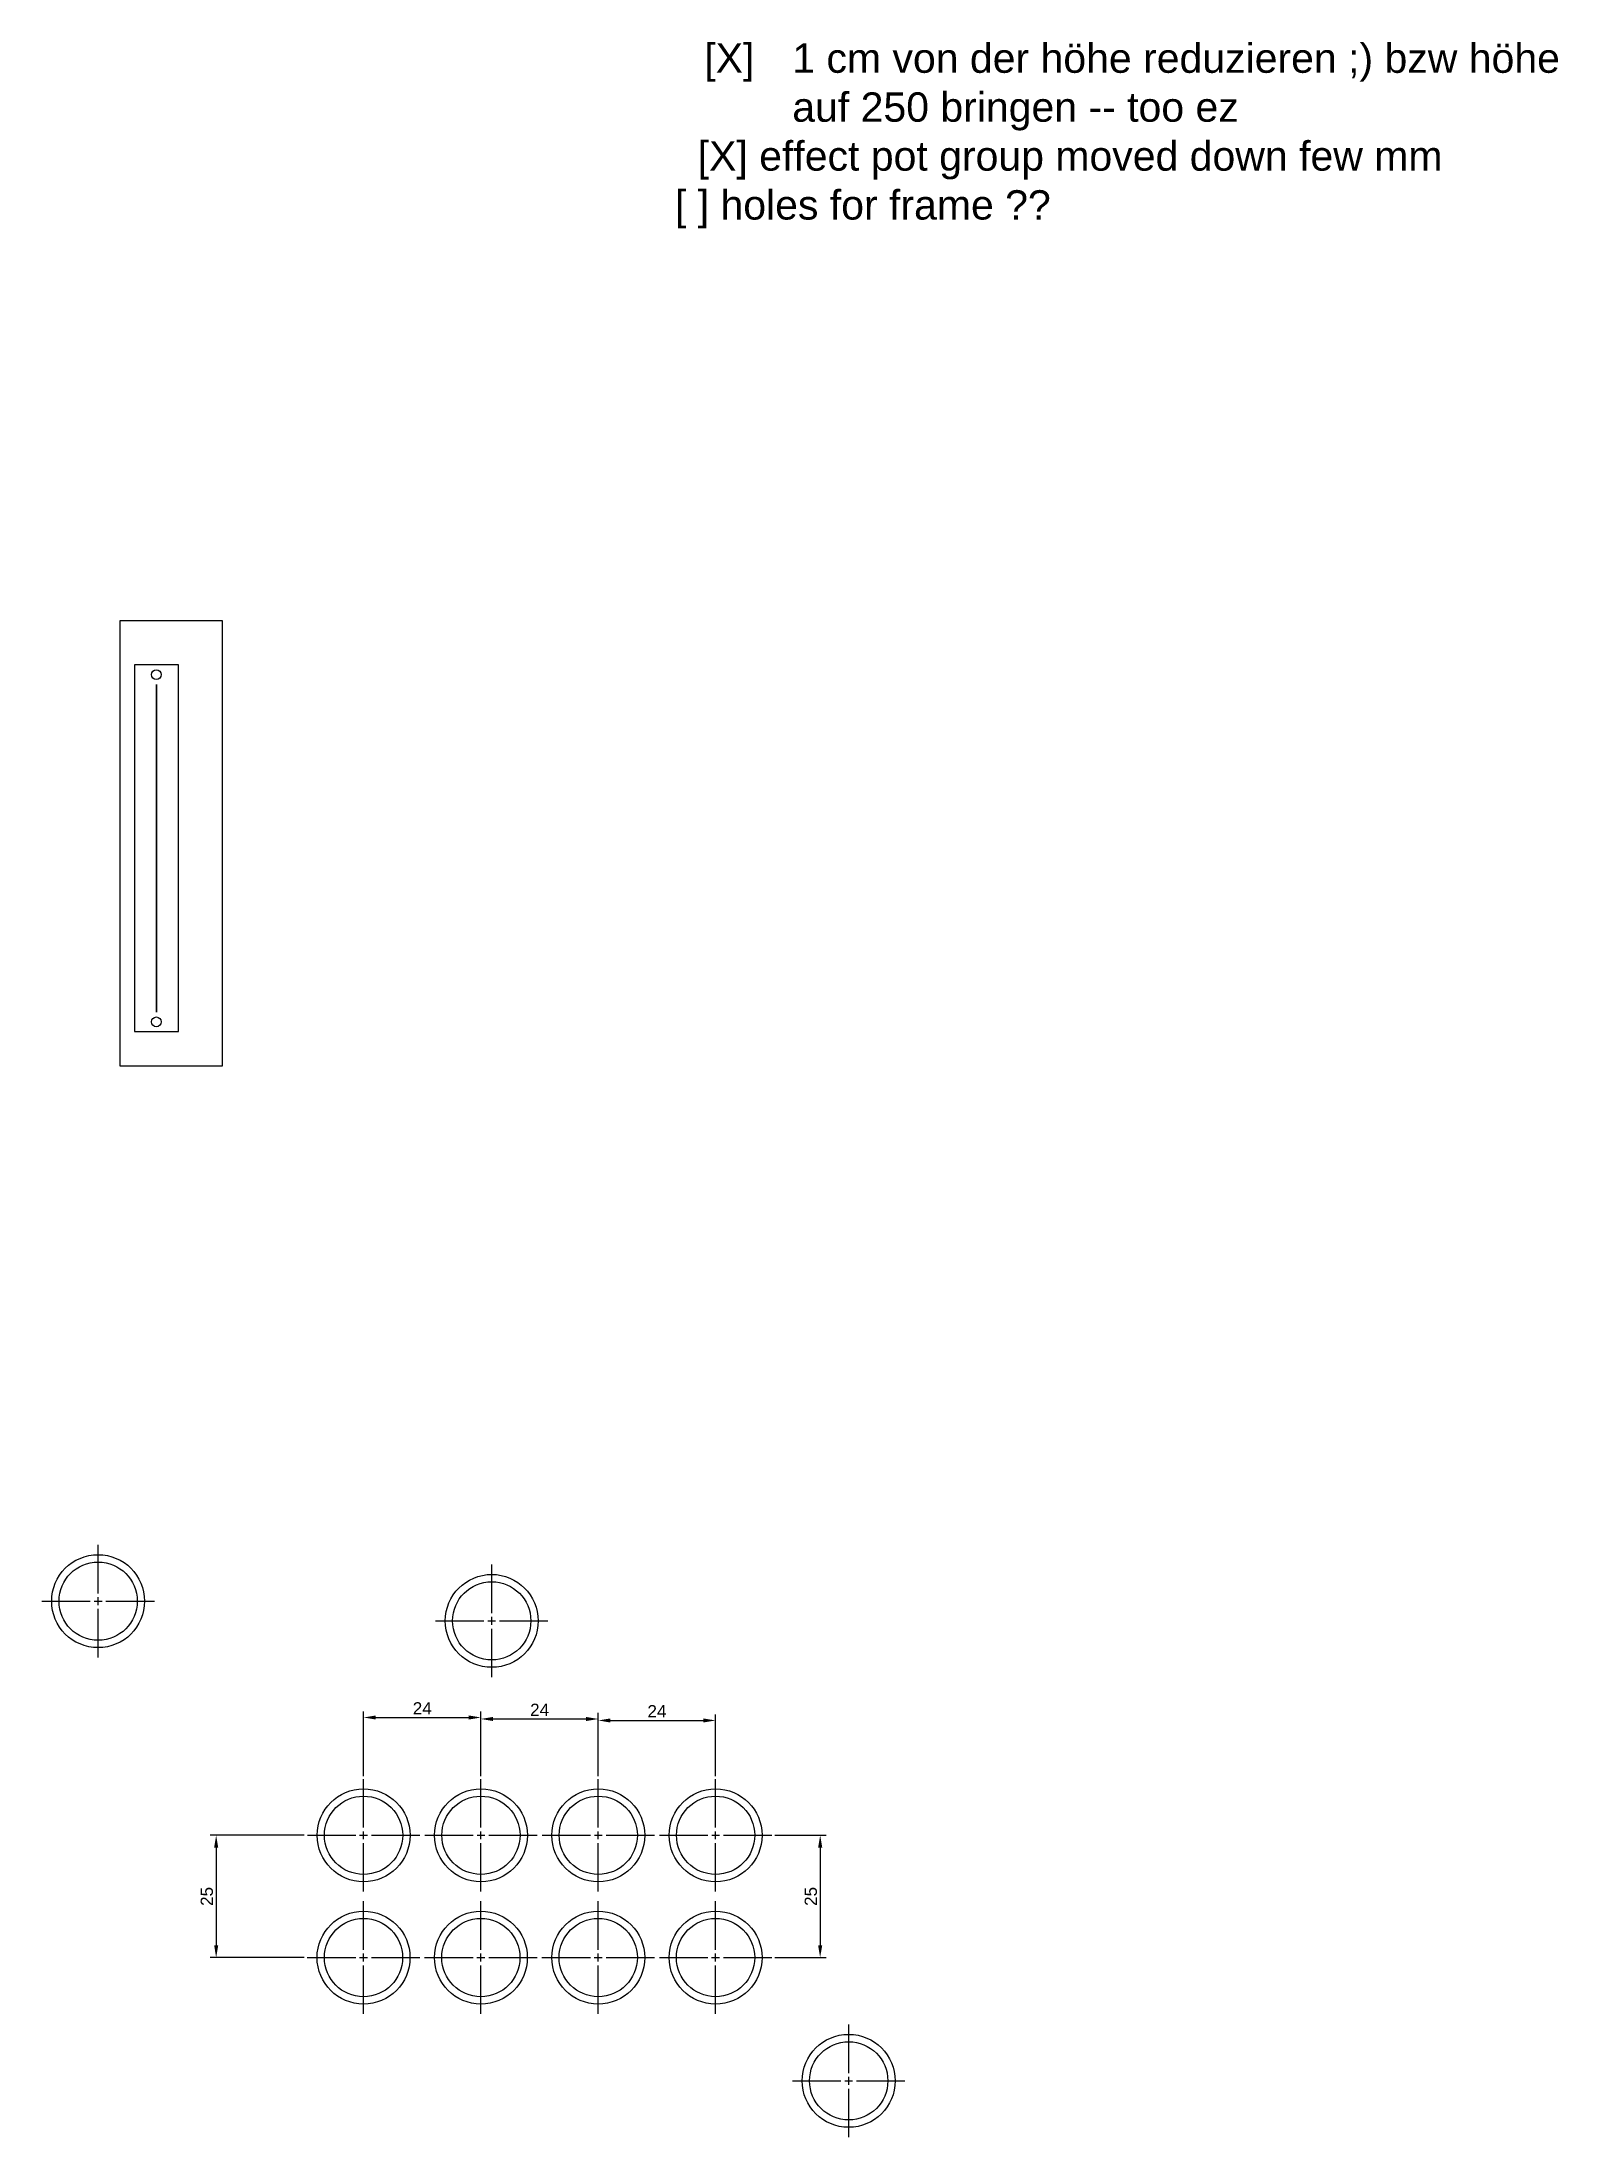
# Model space of a CAD drawing. Header units: millimetres. Extents: x -366 to 391, y -4 to 567.
# Drawn here: x -365.8 to -55.7, y 138.3 to 566.7 of the extents above; entities that cross this region are included whole.
import ezdxf

# ---------------------------------------------------------------- set-up
doc = ezdxf.new("R2010")
doc.units = ezdxf.units.MM
doc.linetypes.add('CENTER2', pattern=[28.575, 19.05, -3.175, 3.175, -3.175])
doc.styles.get("Standard").update_dxf_attribs({"font": 'arial.ttf'})
doc.dimstyles.new('ISO-25', dxfattribs={"dimtxt": 2.5, "dimasz": 2.5, "dimexe": 1.25, "dimexo": 0.625, "dimtad": 1, "dimtxsty": 'Standard', "dimcen": 2.5, "dimadec": 0, "dimazin": 0, "dimtfac": 1, "dimtmove": 0, "dimatfit": 3, "dimfxl": 1, "dimarcsym": 0})

msp = doc.modelspace()

# ---------------------------------------------------------------- texts
at = {"color": 7, "lineweight": 25, "insert": (-236.318, 566.356), "char_height": 6, "attachment_point": 1}
msp.add_mtext_dynamic_manual_height_columns('\\pxi-3,l4,t4;[X]^I1 cm von der höhe reduzieren ;) bzw höhe auf 250 bringen -- too ez\\P\\pi0,l0,tz;  [X] effect pot group moved down few mm \\P[ ] holes for frame ??', width=193.21077, gutter_width=12.5, heights=[0], dxfattribs=at)

# ---------------------------------------------------------------- blocks, each defined once
blk = doc.blocks.new('*U21')
at = {"color": 0, "lineweight": 25, "transparency": 16777216}
for p, q in [((0, 1.6), (0, 11.5)), ((-11.5, 0), (-1.6, 0)), ((1.6, 0), (11.5, 0)), ((0, -11.5), (0, -1.6))]:
    blk.add_line(p, q, dxfattribs=at)
at = {"color": 0, "linetype": 'Continuous', "lineweight": 25, "transparency": 16777216}
for p, q in [((-0.8, 0), (0.8, 0)), ((0, -0.8), (0, 0.8))]:
    blk.add_line(p, q, dxfattribs=at)
blk = doc.blocks.new('*U22')
at = {"color": 0, "lineweight": 25, "transparency": 16777216}
for p, q in [((0, 1.6), (0, 11.5)), ((-11.5, 0), (-1.6, 0)), ((1.6, 0), (11.5, 0)), ((0, -11.5), (0, -1.6))]:
    blk.add_line(p, q, dxfattribs=at)
at = {"color": 0, "linetype": 'Continuous', "lineweight": 25, "transparency": 16777216}
for p, q in [((-0.8, 0), (0.8, 0)), ((0, -0.8), (0, 0.8))]:
    blk.add_line(p, q, dxfattribs=at)
blk = doc.blocks.new('*U70')
at = {"color": 0, "linetype": 'CENTER2', "lineweight": 25, "transparency": 16777216}
for p, q in [((0, 1.6), (0, 11.5)), ((-11.5, 0), (-1.6, 0)), ((1.6, 0), (11.5, 0)), ((0, -11.5), (0, -1.6))]:
    blk.add_line(p, q, dxfattribs=at)
at = {"color": 0, "linetype": 'Continuous', "lineweight": 25, "transparency": 16777216}
for p, q in [((-0.8, 0), (0.8, 0)), ((0, -0.8), (0, 0.8))]:
    blk.add_line(p, q, dxfattribs=at)
blk = doc.blocks.new('Button')
at = {"color": 7, "lineweight": 25}
for radius in [9.5, 8]:
    blk.add_circle((0, 0), radius, dxfattribs=at)
at = {"color": 7, "linetype": 'CENTER2', "lineweight": 25}
blk.add_blockref('*U70', (0, 0), dxfattribs=at)
blk = doc.blocks.new('*U24')
at = {"color": 0, "lineweight": 25, "transparency": 16777216}
for p, q in [((0, 1.6), (0, 11.5)), ((-11.5, 0), (-1.6, 0)), ((1.6, 0), (11.5, 0)), ((0, -11.5), (0, -1.6))]:
    blk.add_line(p, q, dxfattribs=at)
at = {"color": 0, "linetype": 'Continuous', "lineweight": 25, "transparency": 16777216}
for p, q in [((-0.8, 0), (0.8, 0)), ((0, -0.8), (0, 0.8))]:
    blk.add_line(p, q, dxfattribs=at)
blk = doc.blocks.new('*D25')
at = {"color": 0, "lineweight": -2, "transparency": 16777216}
for p, q in [((-312.13, 200), (-331.4, 200)), ((-330.15, 197.5), (-330.15, 177.5)), ((-312.13, 175), (-331.4, 175))]:
    blk.add_line(p, q, dxfattribs=at)
at = {"color": 0, "lineweight": 25, "transparency": 16777216}
for points in [[(-330.56, 197.5), (-329.73, 197.5), (-330.15, 200)], [(-330.56, 177.5), (-329.73, 177.5), (-330.15, 175)]]:
    blk.add_solid(points, dxfattribs=at)
at = {"layer": 'Defpoints', "color": 0, "lineweight": 25, "transparency": 16777216}
for p in [(-311.5, 200), (-330.15, 175), (-311.5, 175)]:
    blk.add_point(p, dxfattribs=at)
at = {"color": 0, "lineweight": 25, "transparency": 16777216, "insert": (-332.05, 187.5), "char_height": 2.5, "attachment_point": 5, "rotation": 90}
blk.add_mtext('25', dxfattribs=at)
blk = doc.blocks.new('*D26')
at = {"color": 0, "lineweight": -2, "transparency": 16777216}
for p, q in [((-300, 212.12), (-300, 225.33)), ((-297.5, 224.08), (-278.5, 224.08)), ((-276, 212.12), (-276, 225.33))]:
    blk.add_line(p, q, dxfattribs=at)
at = {"color": 0, "lineweight": 25, "transparency": 16777216}
for points in [[(-297.5, 224.5), (-297.5, 223.67), (-300, 224.08)], [(-278.5, 224.5), (-278.5, 223.67), (-276, 224.08)]]:
    blk.add_solid(points, dxfattribs=at)
at = {"layer": 'Defpoints', "color": 0, "lineweight": 25, "transparency": 16777216}
for p in [(-276, 224.08), (-300, 211.5), (-276, 211.5)]:
    blk.add_point(p, dxfattribs=at)
at = {"color": 0, "lineweight": 25, "transparency": 16777216, "insert": (-288, 225.96), "char_height": 2.5, "attachment_point": 5}
blk.add_mtext('24', dxfattribs=at)
blk = doc.blocks.new('*D27')
at = {"color": 0, "lineweight": -2, "transparency": 16777216}
for p, q in [((-276, 212.12), (-276, 225.03)), ((-273.5, 223.78), (-254.5, 223.78)), ((-252, 212.12), (-252, 225.03))]:
    blk.add_line(p, q, dxfattribs=at)
at = {"color": 0, "lineweight": 25, "transparency": 16777216}
for points in [[(-273.5, 224.2), (-273.5, 223.36), (-276, 223.78)], [(-254.5, 224.2), (-254.5, 223.36), (-252, 223.78)]]:
    blk.add_solid(points, dxfattribs=at)
at = {"layer": 'Defpoints', "color": 0, "lineweight": 25, "transparency": 16777216}
for p in [(-252, 223.78), (-276, 211.5), (-252, 211.5)]:
    blk.add_point(p, dxfattribs=at)
at = {"color": 0, "lineweight": 25, "transparency": 16777216, "insert": (-264, 225.66), "char_height": 2.5, "attachment_point": 5}
blk.add_mtext('24', dxfattribs=at)
blk = doc.blocks.new('*D28')
at = {"color": 0, "lineweight": -2, "transparency": 16777216}
for p, q in [((-252, 212.12), (-252, 224.73)), ((-249.5, 223.48), (-230.5, 223.48)), ((-228, 212.12), (-228, 224.73))]:
    blk.add_line(p, q, dxfattribs=at)
at = {"color": 0, "lineweight": 25, "transparency": 16777216}
for points in [[(-249.5, 223.89), (-249.5, 223.06), (-252, 223.48)], [(-230.5, 223.89), (-230.5, 223.06), (-228, 223.48)]]:
    blk.add_solid(points, dxfattribs=at)
at = {"layer": 'Defpoints', "color": 0, "lineweight": 25, "transparency": 16777216}
for p in [(-228, 223.48), (-252, 211.5), (-228, 211.5)]:
    blk.add_point(p, dxfattribs=at)
at = {"color": 0, "lineweight": 25, "transparency": 16777216, "insert": (-240, 225.36), "char_height": 2.5, "attachment_point": 5}
blk.add_mtext('24', dxfattribs=at)
blk = doc.blocks.new('*D29')
at = {"color": 0, "lineweight": -2, "transparency": 16777216}
for p, q in [((-215.88, 200), (-205.36, 200)), ((-206.61, 197.5), (-206.62, 177.5)), ((-215.88, 175), (-205.37, 175))]:
    blk.add_line(p, q, dxfattribs=at)
at = {"color": 0, "lineweight": 25, "transparency": 16777216}
for points in [[(-207.03, 197.5), (-206.19, 197.5), (-206.61, 200)], [(-207.03, 177.5), (-206.2, 177.5), (-206.62, 175)]]:
    blk.add_solid(points, dxfattribs=at)
at = {"layer": 'Defpoints', "color": 0, "lineweight": 25, "transparency": 16777216}
for p in [(-216.5, 200), (-216.51, 175), (-206.62, 175)]:
    blk.add_point(p, dxfattribs=at)
at = {"color": 0, "lineweight": 25, "transparency": 16777216, "insert": (-208.52, 187.5), "char_height": 2.5, "attachment_point": 5, "rotation": 89.9811}
blk.add_mtext('25', dxfattribs=at)

# ---------------------------------------------------------------- dimensions: what is measured, and where the dimension line sits
at = {"color": 7, "lineweight": 25}
for base, p1, p2, picture, middle in [((-276, 224.082), (-300, 211.5), (-276, 211.5), '*D26', (-288, 225.962)), ((-252, 223.778), (-276, 211.5), (-252, 211.5), '*D27', (-264, 225.658)), ((-228, 223.475), (-252, 211.5), (-228, 211.5), '*D28', (-240, 225.355))]:
    dim = msp.add_linear_dim(base=base, p1=p1, p2=p2, dimstyle='ISO-25', dxfattribs=at)
    dim.commit()
    dim.dimension.update_dxf_attribs({"geometry": picture, "text_midpoint": middle})
dim = msp.add_linear_dim(base=(-330.147, 175), p1=(-311.5, 200), p2=(-311.5, 175), angle=90, dimstyle='ISO-25', dxfattribs=at)
dim.commit()
dim.dimension.update_dxf_attribs({"geometry": '*D25', "text_midpoint": (-332.048, 187.5)})
dim = msp.add_aligned_dim(p1=(-216.5, 200), p2=(-216.508, 175), distance=9.89, dimstyle='ISO-25', dxfattribs=at)
dim.commit()
dim.dimension.update_dxf_attribs({"geometry": '*D29', "text_midpoint": (-208.516, 187.497)})

# ---------------------------------------------------------------- linework, layer by layer
at = {"color": 7, "lineweight": 25}
for p, q in [((-342.371, 368.316), (-342.371, 435.316)), ((-342.371, 435.316), (-342.371, 368.316))]:
    msp.add_line(p, q, dxfattribs=at)
for points in [[(-349.871, 357.316), (-328.871, 357.316), (-328.871, 448.316), (-349.871, 448.316)], [(-346.871, 364.316), (-337.871, 364.316), (-337.871, 439.316), (-346.871, 439.316)]]:
    msp.add_lwpolyline(points, close=True, dxfattribs=at)
for centre, radius in [((-342.371, 437.316), 1), ((-342.371, 366.316), 1), ((-300, 200), 9.5), ((-300, 200), 8), ((-300.008, 175), 9.5), ((-300.008, 175), 8), ((-200.784, 149.793), 9.5), ((-200.784, 149.793), 8)]:
    msp.add_circle(centre, radius, dxfattribs=at)

# ---------------------------------------------------------------- block references
for name, p in [('Button', (-354.291, 247.869)), ('Button', (-273.785, 243.841)), ('*U22', (-300, 200)), ('Button', (-276, 200)), ('Button', (-252, 200)), ('Button', (-228, 200)), ('*U24', (-300.008, 175)), ('Button', (-276.008, 175)), ('Button', (-252.008, 175)), ('Button', (-228.008, 175)), ('*U21', (-200.784, 149.793))]:
    msp.add_blockref(name, p, dxfattribs=at)

msp.set_redraw_order([(e.dxf.handle, doc.entitydb.next_handle()) for e in msp.query("TEXT MTEXT ATTDEF DIMENSION ARC_DIMENSION")])  # texts and dimensions are drawn at this point

doc.saveas('drawing.dxf')
